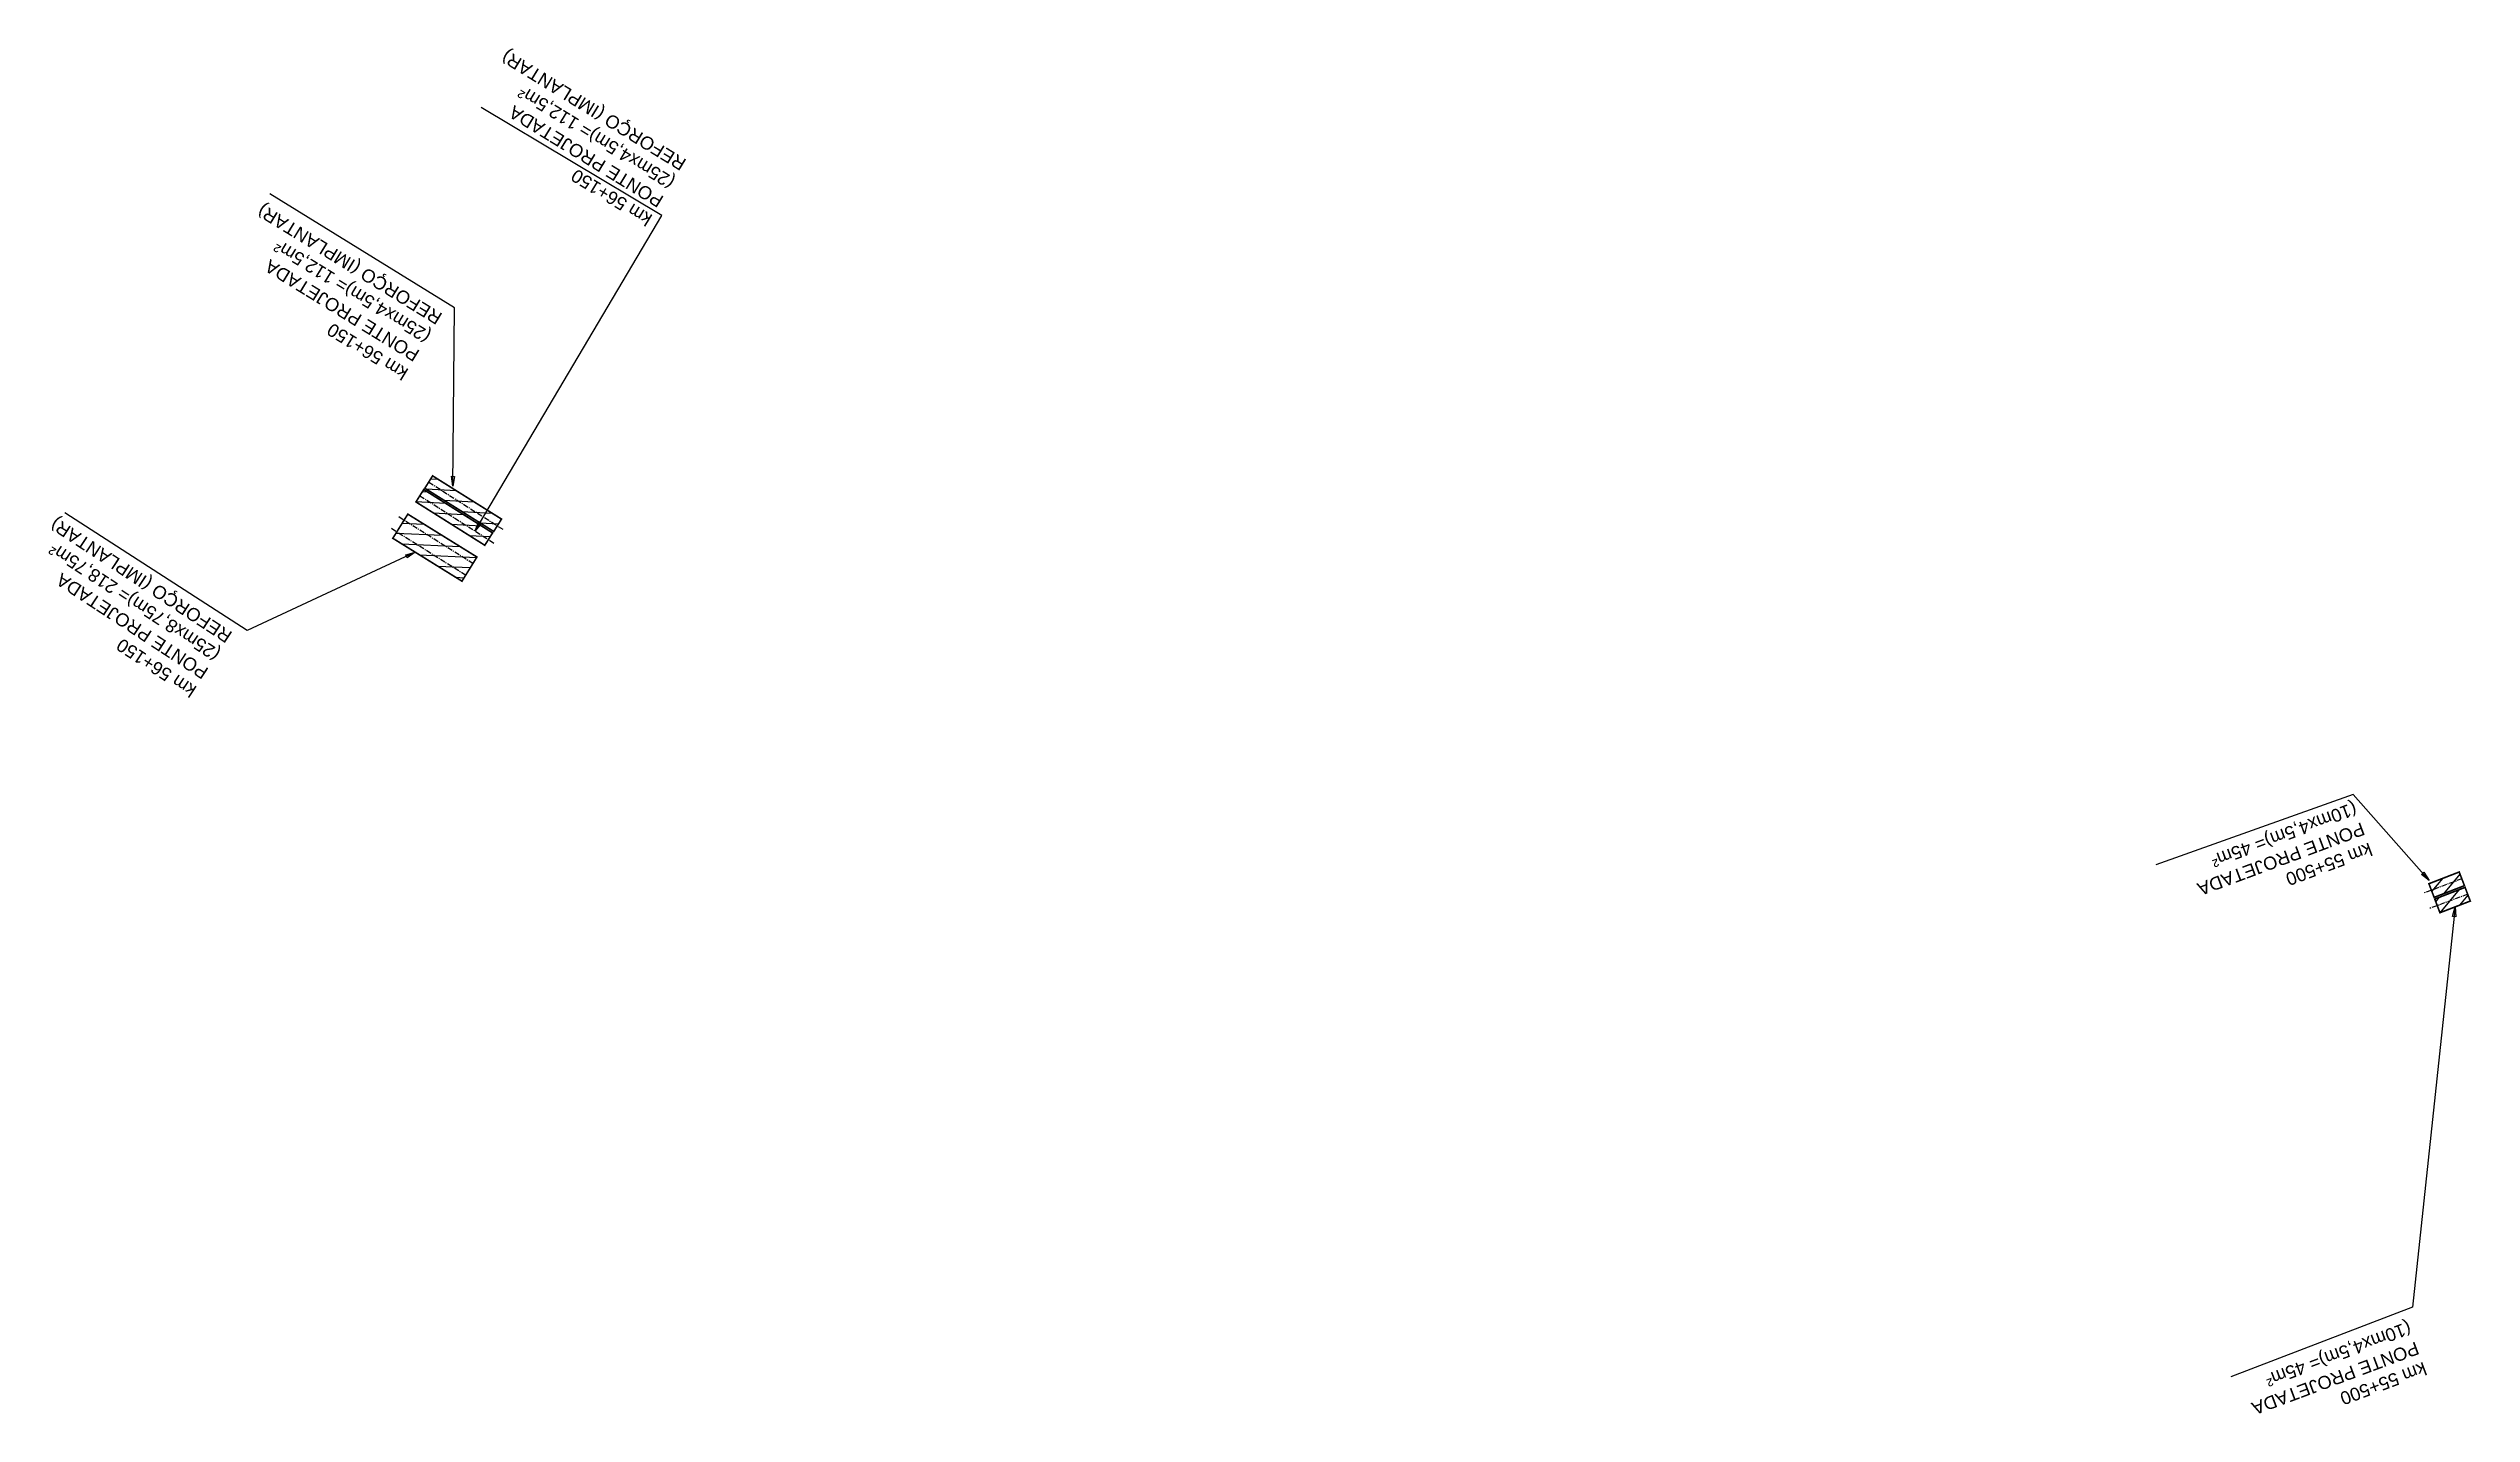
# Model space of a CAD drawing. Header units: metres. Extents: x 288915 to 323983, y 7382661 to 7464883.
# Drawn here: x 311651 to 312397, y 7431777 to 7432197 of the extents above; entities that cross this region are included whole.
import ezdxf

# ---------------------------------------------------------------- set-up
doc = ezdxf.new("R2010")
doc.units = ezdxf.units.M
doc.linetypes.add('CENTER', pattern=[50.800000000000004, 31.75, -6.35, 6.35, -6.35])
doc.layers.get('0').update_dxf_attribs({"color": 255})
for name, color, linetype in [('_PASS. INFERIOR A CONSTRUIR', 10, 'Continuous'), ('A-IMAGENS', 255, 'Continuous'), ('U-HZ-TEXTO-OAE', 2, 'Continuous')]:
    doc.layers.add(name, color=color, linetype=linetype)
doc.styles.add('ARIAL', font='arial.ttf')
doc.styles.add('DIM', font='arial.ttf', dxfattribs={"width": 0.8})
doc.dimstyles.new('U-1_2000', dxfattribs={"dimscale": 2, "dimtxt": 1.5, "dimasz": 0.75, "dimexe": 0.75, "dimexo": 0.75, "dimgap": 0.25, "dimtad": 1, "dimzin": 4, "dimtxsty": 'DIM', "dimblk": 'ARCHTICK', "dimcen": 0.7, "dimdle": 0.75, "dimclrd": 256, "dimclre": 256, "dimclrt": 256, "dimaunit": 1, "dimadec": 3, "dimazin": 2, "dimtfac": 1, "dimtofl": 0, "dimtmove": 0, "dimatfit": 3, "dimldrblk": 'CLOSEDBLANK', "dimfxl": 0, "dimtolj": 1, "dimtzin": 0, "dimlwd": -1, "dimlwe": -1, "dimarcsym": 0})

msp = doc.modelspace()

# ---------------------------------------------------------------- texts
at = {"layer": 'U-HZ-TEXTO-OAE', "color": 2, "linetype": 'Continuous', "lineweight": -3, "width": 150.2515116109684, "attachment_point": 7, "style": 'ARIAL'}
for s, insert, char_height, rotation in [('\\pt12,16;{\\C256;km 56+150\\P\\ptz;PONTE PROJETADA\\P(25mx4,5m)= 112,5m²\\PREFORÇO (IMPLANTAR)}', (311848.1873866529, 7432163.496621547), 3.999999999999994, 148.49170416864425), ('\\pt12,16;{\\C256;km 56+150\\P\\ptz;PONTE PROJETADA\\P(25mx4,5m)= 112,5m²\\PREFORÇO (IMPLANTAR)}', (311773.0979550675, 7432116.095082206), 3.999999999999994, 148.49170416864425), ('\\pt12,16;{\\C256;km 56+150\\P\\ptz;PONTE PROJETADA\\P(25mx8,75m)= 218,75m²\\PREFORÇO (IMPLANTAR)}', (311708.4885972298, 7432018.031657103), 3.999999999999993, 146.7934799517419), ('\\pt12;{\\C256;km 55+500\\P\\ptz;PONTE PROJETADA\\P(10mx4,5m)= 45m²}', (312359.912339878, 7431966.143349329), 3.999999999999994, 200.47132163641075), ('\\pt12;{\\C256;km 55+500\\P\\ptz;PONTE PROJETADA\\P(10mx4,5m)= 45m²}', (312376.6289680033, 7431806.333673479), 3.999999999999994, 200.47132163641078)]:
    msp.add_mtext(s, dxfattribs=dict(at, insert=insert, char_height=char_height, rotation=rotation))

# ---------------------------------------------------------------- blocks, each defined once
blk = doc.blocks.new('_ArchTick')
at = {"color": 0, "linetype": 'ByBlock', "const_width": 0.15}
blk.add_lwpolyline([(-0.5, -0.5), (0.5, 0.5)], dxfattribs=at)
blk = doc.blocks.new('PONTE SIMPLES 10 - MRS')
at = {"layer": '_PASS. INFERIOR A CONSTRUIR', "lineweight": -3}
h = blk.add_hatch(dxfattribs=at)
h.set_pattern_fill('ANSI31', color=160, scale=0.9999999999999997, angle=-42.12060717935838)
h.set_pattern_definition([(120, (-55.23883416689932, 51.95889081666246), (-2.749630657015592, -1.587499999999998), [])])
h.paths.add_polyline_path([(-63.86999645642936, 95.1945745148696), (-59.37153994012624, 95.26468816306442), (-59.54506766051054, 105.2593851555139), (-64.04353798925877, 105.1901692235842)])
at = {"layer": '_PASS. INFERIOR A CONSTRUIR', "color": 160, "lineweight": 30, "const_width": 0.4999999999999998, "flags": 128}
blk.add_lwpolyline([(-63.86999645642936, 95.1945745148696), (-59.37153994012624, 95.26468816306442), (-59.54506766051054, 105.2593851555139), (-64.04353798925877, 105.1901692235842)], close=True, dxfattribs=at)
at = {"layer": 'A-IMAGENS', "color": 160, "linetype": 'CENTER', "ltscale": 0.05}
blk.add_line((-61.6202627485618, 95.22919015213847), (-61.72417731489986, 107.8140683718957), dxfattribs=at)
blk = doc.blocks.new('PONTE SIMPLES 10')
at = {"layer": '_PASS. INFERIOR A CONSTRUIR', "lineweight": -3}
h = blk.add_hatch(dxfattribs=at)
h.set_pattern_fill('ANSI31', color=256, scale=0.9999999999999998, angle=-42.12060717935838)
h.set_pattern_definition([(120, (-1.862645149230957e-09, 52.61710597015917), (-2.749630657015592, -1.587499999999999), [])])
h.paths.add_polyline_path([(-8.631162291392684, 95.85278966836631), (-4.132705775089562, 95.92290331656113), (-4.306233495473862, 105.9176003090106), (-8.804703824222088, 105.8483843770809)])
at = {"layer": '_PASS. INFERIOR A CONSTRUIR', "lineweight": 30, "const_width": 0.4999999999999999, "flags": 128}
blk.add_lwpolyline([(-8.631162291392684, 95.85278966836631), (-4.132705775089562, 95.92290331656113), (-4.306233495473862, 105.9176003090106), (-8.804703824222088, 105.8483843770809)], close=True, dxfattribs=at)
at = {"layer": 'A-IMAGENS', "color": 20, "linetype": 'CENTER', "ltscale": 0.05}
blk.add_line((-6.381428583525121, 95.88740530563518), (-6.485343149863183, 108.4722835253924), dxfattribs=at)
blk = doc.blocks.new('PONTE SIMPLES 25 - MRS')
at = {"layer": '_PASS. INFERIOR A CONSTRUIR', "lineweight": -3}
h = blk.add_hatch(dxfattribs=at)
h.set_pattern_fill('ANSI31', color=160, scale=0.9999999999999996, angle=-42.12060717935838)
h.set_pattern_definition([(120, (-55.238834165968, 149.8118160027079), (-2.749630657015591, -1.587499999999998), [])])
h.paths.add_polyline_path([(-63.86999645363539, 193.0474996999837), (-59.37153993919492, 193.1176133486442), (-59.75669636297971, 218.1496356213465), (-64.25516669172794, 218.0804196894169)])
at = {"layer": '_PASS. INFERIOR A CONSTRUIR', "color": 160, "lineweight": 30, "const_width": 0.4999999999999998, "flags": 128}
blk.add_lwpolyline([(-63.86999645363539, 193.0474996999837), (-59.37153993919492, 193.1176133486442), (-59.75669636297971, 218.1496356213465), (-64.25516669172794, 218.0804196894169)], close=True, dxfattribs=at)
at = {"layer": 'A-IMAGENS', "color": 160, "linetype": 'CENTER', "ltscale": 0.05}
blk.add_line((-61.62026274763048, 193.0821153377183), (-61.84460817277431, 220.2521256795153), dxfattribs=at)
blk = doc.blocks.new('PONTE SIMPLES 25')
at = {"layer": '_PASS. INFERIOR A CONSTRUIR', "lineweight": -3}
h = blk.add_hatch(dxfattribs=at)
h.set_pattern_fill('ANSI31', color=256, scale=0.9999999999999998, angle=-42.12060717935838)
h.set_pattern_definition([(120, (-9.313225746154785e-10, 150.4700311566703), (-2.749630657015592, -1.587499999999999), [])])
h.paths.add_polyline_path([(-8.631162289530039, 193.7057148544118), (-4.132705774158239, 193.7758285030723), (-4.517862197943032, 218.8078507753089), (-9.016332526691258, 218.7386348433793)])
at = {"layer": '_PASS. INFERIOR A CONSTRUIR', "lineweight": 30, "const_width": 0.4999999999999999, "flags": 128}
blk.add_lwpolyline([(-8.631162289530039, 193.7057148544118), (-4.132705774158239, 193.7758285030723), (-4.517862197943032, 218.8078507753089), (-9.016332526691258, 218.7386348433793)], close=True, dxfattribs=at)
at = {"layer": 'A-IMAGENS', "color": 20, "linetype": 'CENTER', "ltscale": 0.05}
blk.add_line((-6.381428582593799, 193.7403304916807), (-6.605774007737637, 220.9103408339433), dxfattribs=at)
blk = doc.blocks.new('PONTE DUPLA 25')
at = {"layer": '_PASS. INFERIOR A CONSTRUIR', "lineweight": -3}
h = blk.add_hatch(dxfattribs=at)
h.set_pattern_fill('ANSI31', color=256, scale=0.9999999999999998, angle=-42.12060717935838)
h.set_pattern_definition([(120, (42.94884956534952, 150.9912464409135), (-2.749630657015592, -1.587499999999999), [])])
h.paths.add_polyline_path([(34.31768727581948, 194.2269301391207), (43.06420028116554, 194.3632299024612), (42.67904385738075, 219.3952521751635), (33.93251703865826, 219.2598501280881)])
at = {"layer": '_PASS. INFERIOR A CONSTRUIR', "lineweight": 30, "const_width": 0.4999999999999999, "flags": 128}
blk.add_lwpolyline([(34.31768727581948, 194.2269301391207), (43.06420028116554, 194.3632299024612), (42.67904385738075, 219.3952521751635), (33.93251703865826, 219.2598501280881)], close=True, dxfattribs=at)
at = {"layer": 'A-IMAGENS', "color": 20, "linetype": 'CENTER', "ltscale": 0.05}
for p, q in [((36.44729412576974, 194.2165248588728), (36.22294869969458, 221.3865352011355)), ((40.69714925140011, 194.2516163272567), (40.47280382532495, 221.4216266695194))]:
    blk.add_line(p, q, dxfattribs=at)

# ---------------------------------------------------------------- block references
at = {"layer": 'A-IMAGENS'}
for name, p, rotation in [('PONTE SIMPLES 25 - MRS', (311572.4568247311, 7432116.882311923), 237.0015816230017), ('PONTE SIMPLES 25', (311599.3925237599, 7432159.579792233), 236.9224753371067), ('PONTE DUPLA 25', (311923.1119481813, 7431899.117236232), 57.31057351291292), ('PONTE SIMPLES 10 - MRS', (312461.7078827431, 7432031.959290432), 110.1509949281716), ('PONTE SIMPLES 10', (312483.2118178769, 7431975.457673981), 110.0661464338527)]:
    msp.add_blockref(name, p, dxfattribs=dict(at, rotation=rotation))

msp.set_redraw_order([(e.dxf.handle, doc.entitydb.next_handle()) for e in msp.query("TEXT MTEXT ATTDEF DIMENSION ARC_DIMENSION")])  # texts and dimensions are drawn at this point

# ---------------------------------------------------------------- leaders
at = {"layer": 'U-HZ-TEXTO-OAE', "color": 2, "linetype": 'Continuous', "lineweight": -3}
for points in [[(311782.2363133513, 7432048.403260679), (311839.6500965655, 7432145.447231352), (311784.1387520962, 7432178.665238811)], [(311775.3889469102, 7432062.166603064), (311775.9059346141, 7432116.994993028), (311719.0248866798, 7432152.045896822)], [(311763.7918076263, 7432041.82408445), (311712.1210055889, 7432017.717665236), (311655.9593999874, 7432053.910116481)], [(312383.4998490241, 7431940.757003902), (312360.0683519842, 7431967.230293291), (312299.335199129, 7431945.63554472)], [(312391.4743141289, 7431932.666627421), (312378.3170207918, 7431809.460183327), (312322.4270757878, 7431788.092701443)]]:
    msp.add_leader(points, dimstyle='U-1_2000', override={"dimscale": 1, "dimasz": 3}, dxfattribs=at)

doc.saveas('drawing.dxf')
